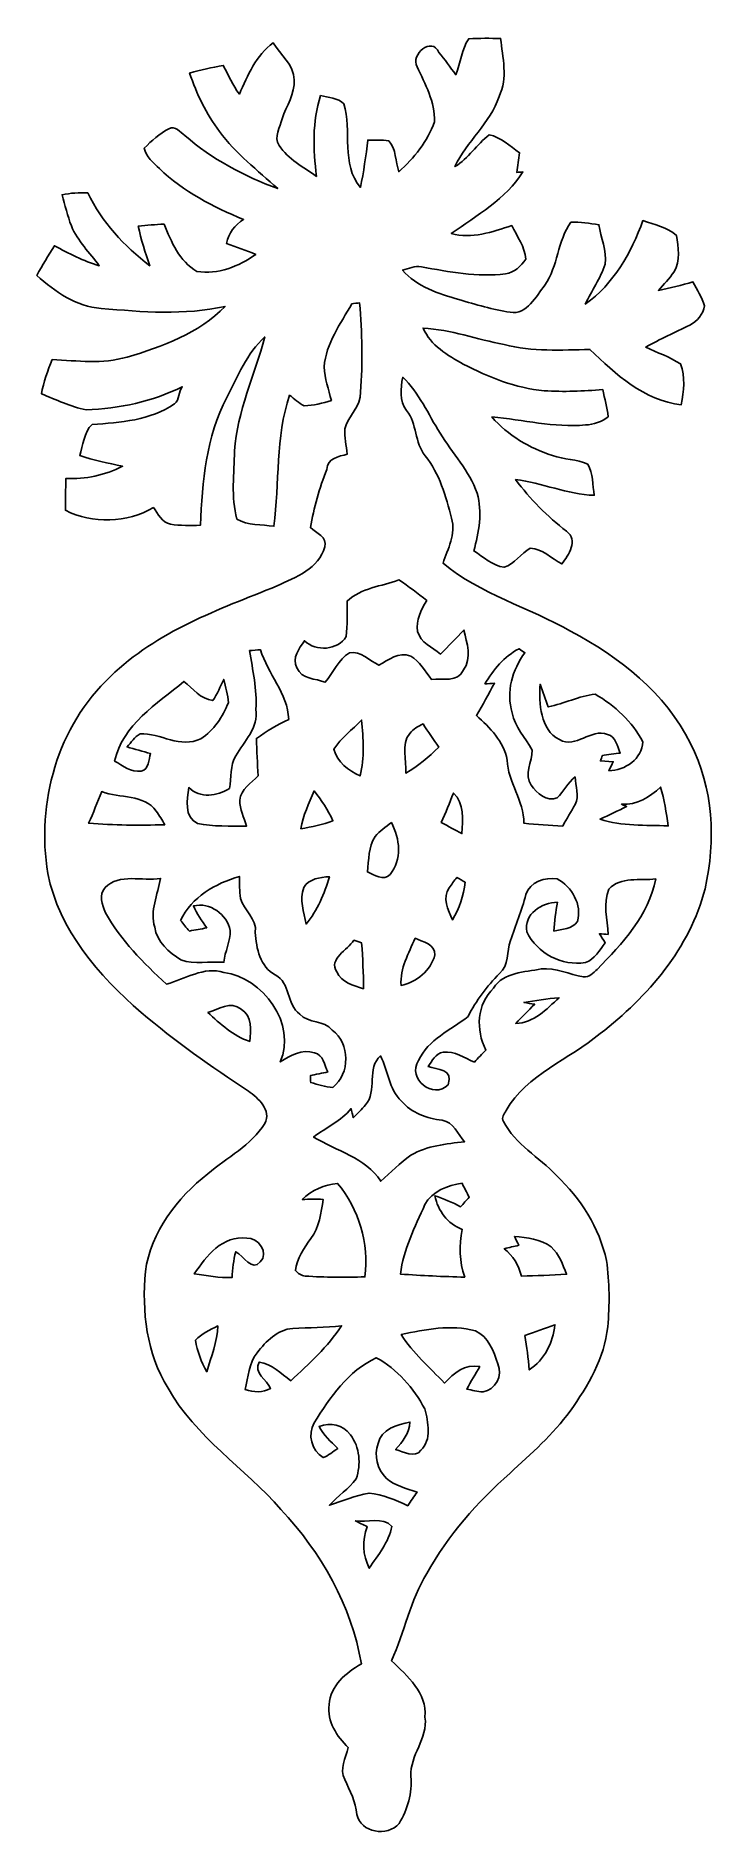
# Model space of a CAD drawing. Header units: centimetres. Extents: x -5.2 to 4.2, y -12.5 to 12.4.
import ezdxf

# ---------------------------------------------------------------- set-up
doc = ezdxf.new("R2010")
doc.units = ezdxf.units.CM
doc.header["$MEASUREMENT"] = 0
doc.layers.add('Camada 1', color=7, linetype='Continuous')

msp = doc.modelspace()

# ---------------------------------------------------------------- linework, layer by layer
at = {"layer": 'Camada 1', "color": 247}
for points, knots in [([(0.79685, 12.40964), (0.9429, 12.41776), (1.09036, 12.41564), (1.23712, 12.41423), (1.23712, 12.41423), (1.26428, 12.15), (1.34048, 11.86496), (1.2156, 11.61131), (1.2156, 11.61131), (1.0946, 11.23666), (0.76546, 10.98866), (0.60424, 10.63835), (0.60424, 10.63835), (0.7905, 10.75441), (0.90798, 10.94703), (1.07978, 11.07826), (1.07978, 11.07826), (1.24382, 11.04969), (1.36341, 10.91704), (1.49959, 10.83026), (1.49959, 10.83026), (1.48689, 10.73959), (1.47348, 10.64928), (1.45972, 10.55897), (1.45972, 10.55897), (1.48124, 10.56038), (1.52463, 10.56321), (1.54651, 10.56462), (1.54651, 10.56462), (1.30591, 10.18714), (0.90868, 9.96489), (0.55414, 9.71231), (0.55414, 9.71231), (0.83742, 9.63081), (1.12247, 9.73524), (1.39128, 9.82202), (1.39128, 9.82202), (1.46254, 9.67244), (1.57543, 9.52957), (1.5839, 9.35741), (1.5839, 9.35741), (1.52252, 9.25899), (1.42515, 9.17079), (1.30626, 9.15527), (1.30626, 9.15527), (0.91433, 9.102), (0.52416, 9.18279), (0.13998, 9.25123), (0.13998, 9.25123), (0.05037, 9.26639), (-0.0357, 9.22865), (-0.12002, 9.20607), (-0.12002, 9.20607), (0.07507, 8.97218), (0.37952, 8.88293), (0.65997, 8.79649), (0.65997, 8.79649), (0.89387, 8.73123), (1.12846, 8.65891), (1.36941, 8.62258), (1.36941, 8.62258), (1.60119, 8.57918), (1.7303, 8.84871), (1.85025, 8.99617), (1.85025, 8.99617), (2.03157, 9.25969), (2.0224, 9.61282), (2.21079, 9.86859), (2.21079, 9.86859), (2.34061, 9.87882), (2.46867, 9.84918), (2.59778, 9.83401), (2.59778, 9.83401), (2.62036, 9.65128), (2.71032, 9.47594), (2.68316, 9.28756), (2.68316, 9.28756), (2.61966, 9.09001), (2.49477, 8.92208), (2.40869, 8.73546), (2.40869, 8.73546), (2.80451, 9.01204), (3.04228, 9.44772), (3.20774, 9.89046), (3.20774, 9.89046), (3.36684, 9.8386), (3.53899, 9.79733), (3.67023, 9.68726), (3.67023, 9.68726), (3.69351, 9.5211), (3.73161, 9.33695), (3.63742, 9.18208), (3.63742, 9.18208), (3.57604, 9.08789), (3.49384, 9.01028), (3.42152, 8.92455), (3.42152, 8.92455), (3.58239, 8.9556), (3.74149, 8.99722), (3.89918, 9.04238), (3.89918, 9.04238), (3.95421, 8.93302), (4.02547, 8.82895), (4.06111, 8.71042), (4.06111, 8.71042), (4.04276, 8.59541), (3.95704, 8.49487), (3.85402, 8.44336), (3.85402, 8.44336), (3.65153, 8.34141), (3.44339, 8.25039), (3.24584, 8.13892), (3.24584, 8.13892), (3.406, 8.06342), (3.57533, 8.00345), (3.72561, 7.90785), (3.72561, 7.90785), (3.79864, 7.7304), (3.77006, 7.52826), (3.73796, 7.34164), (3.73796, 7.34164), (3.22008, 7.39667), (2.83062, 7.76533), (2.47219, 8.10681), (2.47219, 8.10681), (2.07744, 8.09835), (1.6728, 8.0733), (1.28686, 8.17419), (1.28686, 8.17419), (0.91186, 8.24757), (0.5485, 8.38128), (0.16432, 8.40209), (0.16432, 8.40209), (0.26733, 8.16326), (0.50369, 8.02532), (0.7203, 7.90361), (0.7203, 7.90361), (1.06955, 7.7244), (1.44314, 7.57024), (1.8379, 7.53602), (1.8379, 7.53602), (2.10813, 7.51591), (2.37941, 7.53108), (2.64964, 7.55084), (2.64964, 7.55084), (2.68139, 7.42701), (2.7075, 7.30178), (2.72761, 7.17513), (2.72761, 7.17513), (2.63659, 7.10739), (2.52652, 7.06541), (2.41222, 7.06083), (2.41222, 7.06083), (1.97513, 7.02096), (1.54862, 7.13632), (1.11576, 7.17195), (1.11576, 7.17195), (1.33625, 6.91478), (1.63823, 6.74262), (1.95679, 6.63679), (1.95679, 6.63679), (2.11483, 6.58211), (2.28981, 6.58775), (2.44327, 6.51931), (2.44327, 6.51931), (2.51806, 6.38914), (2.50712, 6.23145), (2.53322, 6.08716), (2.53322, 6.08716), (2.15928, 6.10057), (1.81321, 6.25932), (1.4442, 6.30588), (1.4442, 6.30588), (1.64422, 6.03495), (1.8827, 5.79471), (2.14905, 5.58904), (2.14905, 5.58904), (2.31768, 5.46663), (2.17868, 5.2606), (2.08555, 5.13713), (2.08555, 5.13713), (1.94126, 5.20945), (1.81391, 5.35021), (1.64775, 5.35444), (1.64775, 5.35444), (1.51617, 5.28212), (1.43291, 5.13537), (1.28545, 5.09092), (1.28545, 5.09092), (1.12352, 5.11279), (0.99935, 5.2352), (0.86564, 5.31599), (0.86564, 5.31599), (0.93479, 5.57563), (0.98912, 5.85256), (0.91186, 6.11679), (0.91186, 6.11679), (0.80214, 6.42865), (0.56755, 6.66819), (0.40139, 6.94829), (0.40139, 6.94829), (0.23064, 7.20794), (0.11211, 7.50674), (-0.1179, 7.72264), (-0.1179, 7.72264), (-0.14859, 7.56883), (-0.16658, 7.39456), (-0.06393, 7.26226), (-0.06393, 7.26226), (0.08248, 7.07776), (0.04261, 6.81565), (0.19325, 6.63608), (0.19325, 6.63608), (0.38939, 6.38526), (0.48288, 6.0734), (0.55661, 5.7686), (0.55661, 5.7686), (0.6247, 5.55023), (0.50369, 5.34562), (0.43949, 5.14524), (0.43949, 5.14524), (0.9616, 4.71838), (1.62659, 4.53459), (2.2062, 4.2058), (2.2062, 4.2058), (2.88212, 3.84773), (3.51571, 3.34784), (3.86672, 2.65252), (3.86672, 2.65252), (4.17999, 2.03586), (4.21774, 1.30632), (4.06746, 0.63921), (4.06746, 0.63921), (3.85685, -0.18276), (3.27547, -0.85621), (2.61648, -1.36633), (2.61648, -1.36633), (2.18609, -1.72581), (1.60224, -1.9276), (1.31261, -2.43278), (1.31261, -2.43278), (1.28933, -2.47828), (1.241, -2.53085), (1.27663, -2.58341), (1.27663, -2.58341), (1.44102, -2.90303), (1.77087, -3.07659), (2.00935, -3.33236), (2.00935, -3.33236), (2.34661, -3.64774), (2.60202, -4.05661), (2.70397, -4.50923), (2.70397, -4.50923), (2.74524, -4.81297), (2.74666, -5.122), (2.71914, -5.42751), (2.71914, -5.42751), (2.67645, -5.86107), (2.44574, -6.2456), (2.1995, -6.59449), (2.1995, -6.59449), (1.96314, -6.91834), (1.65869, -7.18258), (1.36694, -7.45492), (1.36694, -7.45492), (0.91821, -7.85779), (0.5044, -8.31076), (0.21547, -8.84381), (0.21547, -8.84381), (-0.01242, -9.2181), (-0.09497, -9.65449), (-0.27277, -10.05136), (-0.27277, -10.05136), (-0.05687, -10.26338), (0.22147, -10.49692), (0.18972, -10.83136), (0.18972, -10.83136), (0.23664, -11.12981), (-0.02477, -11.35841), (-0.0036, -11.65262), (-0.0036, -11.65262), (0.01616, -11.88193), (-0.04981, -12.11053), (-0.16835, -12.30632), (-0.16835, -12.30632), (-0.32816, -12.49223), (-0.70245, -12.43508), (-0.75255, -12.17897), (-0.75255, -12.17897), (-0.76525, -12.00328), (-0.85062, -11.85229), (-0.92082, -11.69637), (-0.92082, -11.69637), (-0.99385, -11.55138), (-0.91306, -11.39615), (-0.87179, -11.25469), (-0.87179, -11.25469), (-1.02842, -11.097), (-1.17024, -10.89521), (-1.13531, -10.65885), (-1.13531, -10.65885), (-1.12014, -10.39673), (-0.90177, -10.21576), (-0.69046, -10.09546), (-0.69046, -10.09546), (-0.82451, -9.28866), (-1.25138, -8.55065), (-1.80347, -7.95692), (-1.80347, -7.95692), (-2.30618, -7.37978), (-2.98775, -6.95856), (-3.36522, -6.27488), (-3.36522, -6.27488), (-3.66685, -5.79863), (-3.72752, -5.21125), (-3.6806, -4.66057), (-3.6806, -4.66057), (-3.60017, -4.1127), (-3.24422, -3.63963), (-2.81348, -3.30978), (-2.81348, -3.30978), (-2.55171, -3.08048), (-2.21305, -2.91608), (-2.02678, -2.61234), (-2.02678, -2.61234), (-1.93083, -2.42713), (-2.11744, -2.26168), (-2.25362, -2.16325), (-2.25362, -2.16325), (-2.76867, -1.82706), (-3.27068, -1.47075), (-3.73987, -1.07282), (-3.73987, -1.07282), (-4.32619, -0.56341), (-4.87476, 0.06454), (-5.02998, 0.84912), (-5.02998, 0.84912), (-5.19367, 1.82384), (-4.89628, 2.89734), (-4.16215, 3.57821), (-4.16215, 3.57821), (-3.52362, 4.20368), (-2.66707, 4.50601), (-1.85463, 4.83233), (-1.85463, 4.83233), (-1.60133, 4.95228), (-1.27466, 5.07469), (-1.19564, 5.37455), (-1.19564, 5.37455), (-1.1593, 5.50649), (-1.31452, 5.57034), (-1.39566, 5.63984), (-1.39566, 5.63984), (-1.34804, 5.91501), (-1.27325, 6.18594), (-1.16988, 6.44523), (-1.16988, 6.44523), (-1.16071, 6.60821), (-1.00302, 6.61986), (-0.88519, 6.65796), (-0.88519, 6.65796), (-0.90318, 6.77367), (-0.92294, 6.8922), (-0.918, 7.00897), (-0.918, 7.00897), (-0.87531, 7.19206), (-0.69258, 7.31624), (-0.70034, 7.51591), (-0.70034, 7.51591), (-0.67353, 7.92725), (-0.67811, 8.34106), (-0.7148, 8.75134), (-0.7148, 8.75134), (-0.74161, 8.74887), (-0.79559, 8.74323), (-0.8224, 8.74076), (-0.8224, 8.74076), (-0.97691, 8.46136), (-1.18082, 8.19289), (-1.20657, 7.8641), (-1.20657, 7.8641), (-1.19881, 7.70571), (-1.14343, 7.55331), (-1.10568, 7.4002), (-1.10568, 7.4002), (-1.22845, 7.36422), (-1.35227, 7.32718), (-1.48174, 7.32753), (-1.48174, 7.32753), (-1.55759, 7.36386), (-1.61932, 7.42137), (-1.68388, 7.47323), (-1.68388, 7.47323), (-1.8825, 6.88832), (-1.82076, 6.26179), (-1.90119, 5.65818), (-1.90119, 5.65818), (-2.07017, 5.68394), (-2.26103, 5.66453), (-2.41272, 5.75873), (-2.41272, 5.75873), (-2.49739, 6.06247), (-2.45082, 6.39055), (-2.44729, 6.70205), (-2.44729, 6.70205), (-2.40672, 7.25203), (-2.16789, 7.75439), (-2.02678, 8.27968), (-2.02678, 8.27968), (-2.27902, 8.05566), (-2.39967, 7.73181), (-2.55418, 7.44112), (-2.55418, 7.44112), (-2.84064, 6.89855), (-2.88826, 6.27307), (-2.9186, 5.67194), (-2.9186, 5.67194), (-3.05654, 5.66806), (-3.19624, 5.6663), (-3.33241, 5.68676), (-3.33241, 5.68676), (-3.45024, 5.71075), (-3.50527, 5.82999), (-3.56948, 5.91818), (-3.56948, 5.91818), (-3.9346, 5.70087), (-4.40944, 5.68888), (-4.78797, 5.87938), (-4.78797, 5.87938), (-4.78586, 6.02684), (-4.78339, 6.17359), (-4.78092, 6.31999), (-4.78092, 6.31999), (-4.50681, 6.308), (-4.24117, 6.36409), (-3.99563, 6.49003), (-3.99563, 6.49003), (-4.19636, 6.5299), (-4.39533, 6.57294), (-4.58936, 6.63679), (-4.58936, 6.63679), (-4.53962, 6.7779), (-4.53538, 6.96029), (-4.41685, 7.06753), (-4.41685, 7.06753), (-4.02738, 7.09716), (-3.61111, 7.12151), (-3.27914, 7.35293), (-3.27914, 7.35293), (-3.204, 7.40514), (-3.22023, 7.53108), (-3.16908, 7.59105), (-3.16908, 7.59105), (-3.58147, 7.38538), (-4.0422, 7.28696), (-4.50046, 7.27144), (-4.50046, 7.27144), (-4.71636, 7.31306), (-4.91638, 7.41184), (-5.11958, 7.49263), (-5.11958, 7.49263), (-5.08783, 7.65596), (-5.03421, 7.81366), (-4.96859, 7.96641), (-4.96859, 7.96641), (-4.62428, 7.95124), (-4.26974, 7.90079), (-3.93319, 8.00133), (-3.93319, 8.00133), (-3.44565, 8.14562), (-2.93589, 8.32836), (-2.57711, 8.70407), (-2.57711, 8.70407), (-3.13944, 8.57566), (-3.72258, 8.62751), (-4.29126, 8.67479), (-4.29126, 8.67479), (-4.64122, 8.69913), (-4.93085, 8.9055), (-5.18203, 9.13234), (-5.18203, 9.13234), (-5.10336, 9.27063), (-5.02821, 9.41068), (-4.94002, 9.54297), (-4.94002, 9.54297), (-4.73964, 9.43714), (-4.53785, 9.32919), (-4.31843, 9.2671), (-4.31843, 9.2671), (-4.45001, 9.44843), (-4.61935, 9.60612), (-4.70401, 9.81708), (-4.70401, 9.81708), (-4.7601, 9.95678), (-4.79115, 10.10565), (-4.83419, 10.24888), (-4.83419, 10.24888), (-4.71671, 10.27322), (-4.59712, 10.27957), (-4.47753, 10.27604), (-4.47753, 10.27604), (-4.28597, 9.87106), (-3.97023, 9.53909), (-3.61993, 9.26604), (-3.61993, 9.26604), (-3.67955, 9.44666), (-3.74128, 9.62693), (-3.77797, 9.81426), (-3.77797, 9.81426), (-3.65979, 9.82661), (-3.5409, 9.83507), (-3.42202, 9.84424), (-3.42202, 9.84424), (-3.32042, 9.59589), (-3.21176, 9.32778), (-2.96658, 9.18631), (-2.96658, 9.18631), (-2.6773, 9.14328), (-2.38379, 9.25475), (-2.15272, 9.42409), (-2.15272, 9.42409), (-2.28819, 9.47665), (-2.4233, 9.52569), (-2.55912, 9.57543), (-2.55912, 9.57543), (-2.53161, 9.72042), (-2.43636, 9.82802), (-2.321, 9.9088), (-2.321, 9.9088), (-2.74257, 10.07778), (-3.15567, 10.29368), (-3.48516, 10.61118), (-3.48516, 10.61118), (-3.56807, 10.69444), (-3.67002, 10.77487), (-3.69648, 10.89517), (-3.69648, 10.89517), (-3.59382, 10.99712), (-3.48305, 11.0959), (-3.35428, 11.16363), (-3.35428, 11.16363), (-3.26997, 11.21302), (-3.19871, 11.11107), (-3.13203, 11.07121), (-3.13203, 11.07121), (-2.76021, 10.73889), (-2.31288, 10.50817), (-1.84828, 10.33425), (-1.84828, 10.33425), (-2.1238, 10.58931), (-2.43248, 10.8165), (-2.65331, 11.12448), (-2.65331, 11.12448), (-2.83958, 11.36754), (-2.97152, 11.64553), (-3.06748, 11.93481), (-3.06748, 11.93481), (-2.91366, 11.97608), (-2.75809, 12.00995), (-2.60181, 12.04064), (-2.60181, 12.04064), (-2.52949, 11.90729), (-2.47269, 11.76371), (-2.37921, 11.64271), (-2.37921, 11.64271), (-2.25961, 11.89988), (-2.15272, 12.18457), (-1.90966, 12.35108), (-1.90966, 12.35108), (-1.81159, 12.18916), (-1.6225, 12.04911), (-1.62109, 11.84167), (-1.62109, 11.84167), (-1.6105, 11.64659), (-1.72833, 11.48043), (-1.78724, 11.30192), (-1.78724, 11.30192), (-1.80841, 11.18833), (-1.91213, 11.04686), (-1.82746, 10.93221), (-1.82746, 10.93221), (-1.70434, 10.74065), (-1.49303, 10.63341), (-1.31205, 10.50359), (-1.31205, 10.50359), (-1.3565, 10.87894), (-1.37344, 11.25924), (-1.25526, 11.62366), (-1.25526, 11.62366), (-1.14836, 11.59155), (-1.01537, 11.59085), (-0.93282, 11.509), (-0.93282, 11.509), (-0.81852, 11.13506), (-0.97797, 10.6708), (-0.70245, 10.35013), (-0.70245, 10.35013), (-0.65941, 10.56744), (-0.62555, 10.78651), (-0.60226, 11.007), (-0.60226, 11.007), (-0.50666, 11.00524), (-0.40683, 11.01088), (-0.31087, 10.9943), (-0.31087, 10.9943), (-0.2068, 10.88282), (-0.22091, 10.70573), (-0.17223, 10.56673), (-0.17223, 10.56673), (0.03803, 10.75794), (0.22606, 10.98795), (0.32096, 11.25853), (0.32096, 11.25853), (0.33189, 11.53511), (0.19149, 11.78029), (0.08036, 12.02265), (0.08036, 12.02265), (-0.01454, 12.18916), (0.28568, 12.44739), (0.38199, 12.21985), (0.38199, 12.21985), (0.4663, 12.12213), (0.53968, 12.01559), (0.61623, 11.91188), (0.61623, 11.91188), (0.68679, 12.07345), (0.69314, 12.26465), (0.79685, 12.40964), (0.79685, 12.40964), (0.79685, 12.40964), (0.79685, 12.40964), (0.79685, 12.40964)], [0, 0, 0, 0, 0.00628931, 0.00628931, 0.00628931, 0.00628931, 0.01257862, 0.01257862, 0.01257862, 0.01257862, 0.01886792, 0.01886792, 0.01886792, 0.01886792, 0.02515723, 0.02515723, 0.02515723, 0.02515723, 0.03144654, 0.03144654, 0.03144654, 0.03144654, 0.03773585, 0.03773585, 0.03773585, 0.03773585, 0.04402516, 0.04402516, 0.04402516, 0.04402516, 0.05031447, 0.05031447, 0.05031447, 0.05031447, 0.05660377, 0.05660377, 0.05660377, 0.05660377, 0.06289308, 0.06289308, 0.06289308, 0.06289308, 0.06918239, 0.06918239, 0.06918239, 0.06918239, 0.0754717, 0.0754717, 0.0754717, 0.0754717, 0.08176101, 0.08176101, 0.08176101, 0.08176101, 0.08805031, 0.08805031, 0.08805031, 0.08805031, 0.09433962, 0.09433962, 0.09433962, 0.09433962, 0.10062893, 0.10062893, 0.10062893, 0.10062893, 0.10691824, 0.10691824, 0.10691824, 0.10691824, 0.11320755, 0.11320755, 0.11320755, 0.11320755, 0.11949686, 0.11949686, 0.11949686, 0.11949686, 0.12578616, 0.12578616, 0.12578616, 0.12578616, 0.13207547, 0.13207547, 0.13207547, 0.13207547, 0.13836478, 0.13836478, 0.13836478, 0.13836478, 0.14465409, 0.14465409, 0.14465409, 0.14465409, 0.1509434, 0.1509434, 0.1509434, 0.1509434, 0.1572327, 0.1572327, 0.1572327, 0.1572327, 0.16352201, 0.16352201, 0.16352201, 0.16352201, 0.16981132, 0.16981132, 0.16981132, 0.16981132, 0.17610063, 0.17610063, 0.17610063, 0.17610063, 0.18238994, 0.18238994, 0.18238994, 0.18238994, 0.18867925, 0.18867925, 0.18867925, 0.18867925, 0.19496855, 0.19496855, 0.19496855, 0.19496855, 0.20125786, 0.20125786, 0.20125786, 0.20125786, 0.20754717, 0.20754717, 0.20754717, 0.20754717, 0.21383648, 0.21383648, 0.21383648, 0.21383648, 0.22012579, 0.22012579, 0.22012579, 0.22012579, 0.22641509, 0.22641509, 0.22641509, 0.22641509, 0.2327044, 0.2327044, 0.2327044, 0.2327044, 0.23899371, 0.23899371, 0.23899371, 0.23899371, 0.24528302, 0.24528302, 0.24528302, 0.24528302, 0.25157233, 0.25157233, 0.25157233, 0.25157233, 0.25786164, 0.25786164, 0.25786164, 0.25786164, 0.26415094, 0.26415094, 0.26415094, 0.26415094, 0.27044025, 0.27044025, 0.27044025, 0.27044025, 0.27672956, 0.27672956, 0.27672956, 0.27672956, 0.28301887, 0.28301887, 0.28301887, 0.28301887, 0.28930818, 0.28930818, 0.28930818, 0.28930818, 0.29559748, 0.29559748, 0.29559748, 0.29559748, 0.30188679, 0.30188679, 0.30188679, 0.30188679, 0.3081761, 0.3081761, 0.3081761, 0.3081761, 0.31446541, 0.31446541, 0.31446541, 0.31446541, 0.32075472, 0.32075472, 0.32075472, 0.32075472, 0.32704403, 0.32704403, 0.32704403, 0.32704403, 0.33333333, 0.33333333, 0.33333333, 0.33333333, 0.33962264, 0.33962264, 0.33962264, 0.33962264, 0.34591195, 0.34591195, 0.34591195, 0.34591195, 0.35220126, 0.35220126, 0.35220126, 0.35220126, 0.35849057, 0.35849057, 0.35849057, 0.35849057, 0.36477987, 0.36477987, 0.36477987, 0.36477987, 0.37106918, 0.37106918, 0.37106918, 0.37106918, 0.37735849, 0.37735849, 0.37735849, 0.37735849, 0.3836478, 0.3836478, 0.3836478, 0.3836478, 0.38993711, 0.38993711, 0.38993711, 0.38993711, 0.39622642, 0.39622642, 0.39622642, 0.39622642, 0.40251572, 0.40251572, 0.40251572, 0.40251572, 0.40880503, 0.40880503, 0.40880503, 0.40880503, 0.41509434, 0.41509434, 0.41509434, 0.41509434, 0.42138365, 0.42138365, 0.42138365, 0.42138365, 0.42767296, 0.42767296, 0.42767296, 0.42767296, 0.43396226, 0.43396226, 0.43396226, 0.43396226, 0.44025157, 0.44025157, 0.44025157, 0.44025157, 0.44654088, 0.44654088, 0.44654088, 0.44654088, 0.45283019, 0.45283019, 0.45283019, 0.45283019, 0.4591195, 0.4591195, 0.4591195, 0.4591195, 0.46540881, 0.46540881, 0.46540881, 0.46540881, 0.47169811, 0.47169811, 0.47169811, 0.47169811, 0.47798742, 0.47798742, 0.47798742, 0.47798742, 0.48427673, 0.48427673, 0.48427673, 0.48427673, 0.49056604, 0.49056604, 0.49056604, 0.49056604, 0.49685535, 0.49685535, 0.49685535, 0.49685535, 0.50314465, 0.50314465, 0.50314465, 0.50314465, 0.50943396, 0.50943396, 0.50943396, 0.50943396, 0.51572327, 0.51572327, 0.51572327, 0.51572327, 0.52201258, 0.52201258, 0.52201258, 0.52201258, 0.52830189, 0.52830189, 0.52830189, 0.52830189, 0.53459119, 0.53459119, 0.53459119, 0.53459119, 0.5408805, 0.5408805, 0.5408805, 0.5408805, 0.54716981, 0.54716981, 0.54716981, 0.54716981, 0.55345912, 0.55345912, 0.55345912, 0.55345912, 0.55974843, 0.55974843, 0.55974843, 0.55974843, 0.56603774, 0.56603774, 0.56603774, 0.56603774, 0.57232704, 0.57232704, 0.57232704, 0.57232704, 0.57861635, 0.57861635, 0.57861635, 0.57861635, 0.58490566, 0.58490566, 0.58490566, 0.58490566, 0.59119497, 0.59119497, 0.59119497, 0.59119497, 0.59748428, 0.59748428, 0.59748428, 0.59748428, 0.60377358, 0.60377358, 0.60377358, 0.60377358, 0.61006289, 0.61006289, 0.61006289, 0.61006289, 0.6163522, 0.6163522, 0.6163522, 0.6163522, 0.62264151, 0.62264151, 0.62264151, 0.62264151, 0.62893082, 0.62893082, 0.62893082, 0.62893082, 0.63522013, 0.63522013, 0.63522013, 0.63522013, 0.64150943, 0.64150943, 0.64150943, 0.64150943, 0.64779874, 0.64779874, 0.64779874, 0.64779874, 0.65408805, 0.65408805, 0.65408805, 0.65408805, 0.66037736, 0.66037736, 0.66037736, 0.66037736, 0.66666667, 0.66666667, 0.66666667, 0.66666667, 0.67295597, 0.67295597, 0.67295597, 0.67295597, 0.67924528, 0.67924528, 0.67924528, 0.67924528, 0.68553459, 0.68553459, 0.68553459, 0.68553459, 0.6918239, 0.6918239, 0.6918239, 0.6918239, 0.69811321, 0.69811321, 0.69811321, 0.69811321, 0.70440252, 0.70440252, 0.70440252, 0.70440252, 0.71069182, 0.71069182, 0.71069182, 0.71069182, 0.71698113, 0.71698113, 0.71698113, 0.71698113, 0.72327044, 0.72327044, 0.72327044, 0.72327044, 0.72955975, 0.72955975, 0.72955975, 0.72955975, 0.73584906, 0.73584906, 0.73584906, 0.73584906, 0.74213836, 0.74213836, 0.74213836, 0.74213836, 0.74842767, 0.74842767, 0.74842767, 0.74842767, 0.75471698, 0.75471698, 0.75471698, 0.75471698, 0.76100629, 0.76100629, 0.76100629, 0.76100629, 0.7672956, 0.7672956, 0.7672956, 0.7672956, 0.77358491, 0.77358491, 0.77358491, 0.77358491, 0.77987421, 0.77987421, 0.77987421, 0.77987421, 0.78616352, 0.78616352, 0.78616352, 0.78616352, 0.79245283, 0.79245283, 0.79245283, 0.79245283, 0.79874214, 0.79874214, 0.79874214, 0.79874214, 0.80503145, 0.80503145, 0.80503145, 0.80503145, 0.81132075, 0.81132075, 0.81132075, 0.81132075, 0.81761006, 0.81761006, 0.81761006, 0.81761006, 0.82389937, 0.82389937, 0.82389937, 0.82389937, 0.83018868, 0.83018868, 0.83018868, 0.83018868, 0.83647799, 0.83647799, 0.83647799, 0.83647799, 0.8427673, 0.8427673, 0.8427673, 0.8427673, 0.8490566, 0.8490566, 0.8490566, 0.8490566, 0.85534591, 0.85534591, 0.85534591, 0.85534591, 0.86163522, 0.86163522, 0.86163522, 0.86163522, 0.86792453, 0.86792453, 0.86792453, 0.86792453, 0.87421384, 0.87421384, 0.87421384, 0.87421384, 0.88050314, 0.88050314, 0.88050314, 0.88050314, 0.88679245, 0.88679245, 0.88679245, 0.88679245, 0.89308176, 0.89308176, 0.89308176, 0.89308176, 0.89937107, 0.89937107, 0.89937107, 0.89937107, 0.90566038, 0.90566038, 0.90566038, 0.90566038, 0.91194969, 0.91194969, 0.91194969, 0.91194969, 0.91823899, 0.91823899, 0.91823899, 0.91823899, 0.9245283, 0.9245283, 0.9245283, 0.9245283, 0.93081761, 0.93081761, 0.93081761, 0.93081761, 0.93710692, 0.93710692, 0.93710692, 0.93710692, 0.94339623, 0.94339623, 0.94339623, 0.94339623, 0.94968553, 0.94968553, 0.94968553, 0.94968553, 0.95597484, 0.95597484, 0.95597484, 0.95597484, 0.96226415, 0.96226415, 0.96226415, 0.96226415, 0.96855346, 0.96855346, 0.96855346, 0.96855346, 0.97484277, 0.97484277, 0.97484277, 0.97484277, 0.98113208, 0.98113208, 0.98113208, 0.98113208, 0.98742138, 0.98742138, 0.98742138, 0.98742138, 1, 1, 1, 1]), ([(-0.17011, 4.91594), (-0.41318, 4.8221), (-0.69011, 4.81011), (-0.88837, 4.62208), (-0.88837, 4.62208), (-0.88166, 4.45839), (-0.88801, 4.2954), (-0.8993, 4.13136), (-0.8993, 4.13136), (-1.02666, 3.93733), (-1.31135, 3.91969), (-1.47856, 4.07315), (-1.47856, 4.07315), (-1.55159, 3.96273), (-1.65566, 3.84173), (-1.58193, 3.69603), (-1.58193, 3.69603), (-1.51843, 3.54116), (-1.32652, 3.55139), (-1.18999, 3.49813), (-1.18999, 3.49813), (-1.08345, 3.63677), (-1.00514, 3.81139), (-0.85662, 3.9077), (-0.85662, 3.9077), (-0.70069, 3.93345), (-0.57616, 3.79799), (-0.44739, 3.73378), (-0.44739, 3.73378), (-0.31263, 3.80398), (-0.17399, 3.92993), (-0.00783, 3.85972), (-0.00783, 3.85972), (0.11987, 3.78846), (0.19149, 3.65017), (0.27933, 3.53693), (0.27933, 3.53693), (0.42961, 3.55704), (0.64586, 3.48931), (0.72171, 3.66816), (0.72171, 3.66816), (0.84589, 3.83538), (0.76828, 4.03964), (0.72841, 4.22097), (0.72841, 4.22097), (0.61941, 4.1109), (0.51604, 3.99484), (0.40351, 3.88794), (0.40351, 3.88794), (0.29273, 3.98249), (0.12657, 4.04775), (0.08812, 4.20227), (0.08812, 4.20227), (0.0666, 4.35679), (0.13469, 4.50248), (0.21371, 4.62913), (0.21371, 4.62913), (0.09094, 4.73144), (-0.03817, 4.82633), (-0.17011, 4.91594), (-0.17011, 4.91594), (-0.17011, 4.91594), (-0.17011, 4.91594), (-0.17011, 4.91594)], [0, 0, 0, 0, 0.05882353, 0.05882353, 0.05882353, 0.05882353, 0.11764706, 0.11764706, 0.11764706, 0.11764706, 0.17647059, 0.17647059, 0.17647059, 0.17647059, 0.23529412, 0.23529412, 0.23529412, 0.23529412, 0.29411765, 0.29411765, 0.29411765, 0.29411765, 0.35294118, 0.35294118, 0.35294118, 0.35294118, 0.41176471, 0.41176471, 0.41176471, 0.41176471, 0.47058824, 0.47058824, 0.47058824, 0.47058824, 0.52941176, 0.52941176, 0.52941176, 0.52941176, 0.58823529, 0.58823529, 0.58823529, 0.58823529, 0.64705882, 0.64705882, 0.64705882, 0.64705882, 0.70588235, 0.70588235, 0.70588235, 0.70588235, 0.76470588, 0.76470588, 0.76470588, 0.76470588, 0.82352941, 0.82352941, 0.82352941, 0.82352941, 0.88235294, 0.88235294, 0.88235294, 0.88235294, 1, 1, 1, 1]), ([(-2.23739, 3.93663), (-2.19576, 3.66746), (-2.13403, 3.39864), (-2.1492, 3.12418), (-2.1492, 3.12418), (-2.10968, 2.86771), (-2.31571, 2.6825), (-2.42824, 2.47789), (-2.42824, 2.47789), (-2.51538, 2.34595), (-2.48222, 2.17556), (-2.51503, 2.02739), (-2.51503, 2.02739), (-2.69036, 1.92333), (-2.92072, 1.88487), (-3.07912, 2.04045), (-3.07912, 2.04045), (-3.10134, 1.86759), (-3.1472, 1.63863), (-2.96058, 1.54127), (-2.96058, 1.54127), (-2.73939, 1.49541), (-2.50621, 1.51093), (-2.27937, 1.50599), (-2.27937, 1.50599), (-2.31676, 1.62417), (-2.37215, 1.74059), (-2.37462, 1.86653), (-2.37462, 1.86653), (-2.35875, 2.01716), (-2.21234, 2.10148), (-2.11956, 2.20378), (-2.11956, 2.20378), (-2.13085, 2.37594), (-2.13614, 2.54915), (-2.14214, 2.7206), (-2.14214, 2.7206), (-1.99997, 2.81938), (-1.85286, 2.91146), (-1.69588, 2.98483), (-1.69588, 2.98483), (-1.71105, 3.34855), (-1.98621, 3.61207), (-2.08746, 3.94897), (-2.08746, 3.94897), (-2.13755, 3.94545), (-2.18765, 3.94192), (-2.23739, 3.93663), (-2.23739, 3.93663), (-2.23739, 3.93663), (-2.23739, 3.93663), (-2.23739, 3.93663)], [0, 0, 0, 0, 0.07142857, 0.07142857, 0.07142857, 0.07142857, 0.14285714, 0.14285714, 0.14285714, 0.14285714, 0.21428571, 0.21428571, 0.21428571, 0.21428571, 0.28571429, 0.28571429, 0.28571429, 0.28571429, 0.35714286, 0.35714286, 0.35714286, 0.35714286, 0.42857143, 0.42857143, 0.42857143, 0.42857143, 0.5, 0.5, 0.5, 0.5, 0.57142857, 0.57142857, 0.57142857, 0.57142857, 0.64285714, 0.64285714, 0.64285714, 0.64285714, 0.71428571, 0.71428571, 0.71428571, 0.71428571, 0.78571429, 0.78571429, 0.78571429, 0.78571429, 0.85714286, 0.85714286, 0.85714286, 0.85714286, 1, 1, 1, 1]), ([(1.0191, 3.47519), (1.0632, 3.47872), (1.108, 3.4819), (1.15245, 3.48472), (1.15245, 3.48472), (1.06955, 3.3362), (0.98982, 3.18592), (0.90198, 3.03987), (0.90198, 3.03987), (1.08542, 2.86771), (1.28404, 2.6818), (1.32672, 2.42109), (1.32672, 2.42109), (1.33625, 2.111), (1.5652, 1.85877), (1.55885, 1.54621), (1.55885, 1.54621), (1.73736, 1.52398), (1.91657, 1.51975), (2.09649, 1.50775), (2.09649, 1.50775), (2.15399, 1.60653), (2.21114, 1.70601), (2.26794, 1.80444), (2.26794, 1.80444), (2.33532, 1.92156), (2.27076, 2.06161), (2.26758, 2.18756), (2.26758, 2.18756), (2.16598, 2.10748), (2.10989, 1.98753), (2.02029, 1.89722), (2.02029, 1.89722), (1.87706, 1.83901), (1.73806, 1.96178), (1.66151, 2.07184), (1.66151, 2.07184), (1.5518, 2.2186), (1.67986, 2.39746), (1.67315, 2.56009), (1.67315, 2.56009), (1.58284, 2.73224), (1.42974, 2.87583), (1.39622, 3.07409), (1.39622, 3.07409), (1.31014, 3.36442), (1.39693, 3.67169), (1.57402, 3.9077), (1.57402, 3.9077), (1.55356, 3.92111), (1.51229, 3.94792), (1.49182, 3.96167), (1.49182, 3.96167), (1.28474, 3.85478), (1.13622, 3.67134), (1.0191, 3.47519), (1.0191, 3.47519), (1.0191, 3.47519), (1.0191, 3.47519), (1.0191, 3.47519)], [0, 0, 0, 0, 0.0625, 0.0625, 0.0625, 0.0625, 0.125, 0.125, 0.125, 0.125, 0.1875, 0.1875, 0.1875, 0.1875, 0.25, 0.25, 0.25, 0.25, 0.3125, 0.3125, 0.3125, 0.3125, 0.375, 0.375, 0.375, 0.375, 0.4375, 0.4375, 0.4375, 0.4375, 0.5, 0.5, 0.5, 0.5, 0.5625, 0.5625, 0.5625, 0.5625, 0.625, 0.625, 0.625, 0.625, 0.6875, 0.6875, 0.6875, 0.6875, 0.75, 0.75, 0.75, 0.75, 0.8125, 0.8125, 0.8125, 0.8125, 0.875, 0.875, 0.875, 0.875, 1, 1, 1, 1]), ([(-3.14791, 3.50906), (-3.51586, 3.1965), (-3.99775, 2.91498), (-4.10535, 2.40557), (-4.10535, 2.40557), (-3.99105, 2.34031), (-3.87922, 2.25106), (-3.73634, 2.26799), (-3.73634, 2.26799), (-3.62945, 2.29621), (-3.63545, 2.42568), (-3.60758, 2.51105), (-3.60758, 2.51105), (-3.71694, 2.5421), (-3.82595, 2.57032), (-3.9339, 2.60278), (-3.9339, 2.60278), (-3.87781, 2.66663), (-3.82842, 2.74071), (-3.75433, 2.78516), (-3.75433, 2.78516), (-3.47211, 2.79645), (-3.19377, 2.57491), (-2.91296, 2.71708), (-2.91296, 2.71708), (-2.73375, 2.83067), (-2.60781, 3.02117), (-2.5309, 3.21555), (-2.5309, 3.21555), (-2.53972, 3.32668), (-2.56794, 3.4318), (-2.59652, 3.53799), (-2.59652, 3.53799), (-2.64344, 3.43851), (-2.68189, 3.33303), (-2.74786, 3.24342), (-2.74786, 3.24342), (-2.91437, 3.266), (-3.02514, 3.41028), (-3.14791, 3.50906), (-3.14791, 3.50906), (-3.14791, 3.50906), (-3.14791, 3.50906), (-3.14791, 3.50906)], [0, 0, 0, 0, 0.08333333, 0.08333333, 0.08333333, 0.08333333, 0.16666667, 0.16666667, 0.16666667, 0.16666667, 0.25, 0.25, 0.25, 0.25, 0.33333333, 0.33333333, 0.33333333, 0.33333333, 0.41666667, 0.41666667, 0.41666667, 0.41666667, 0.5, 0.5, 0.5, 0.5, 0.58333333, 0.58333333, 0.58333333, 0.58333333, 0.66666667, 0.66666667, 0.66666667, 0.66666667, 0.75, 0.75, 0.75, 0.75, 0.83333333, 0.83333333, 0.83333333, 0.83333333, 1, 1, 1, 1]), ([(1.78322, 3.47026), (1.7684, 3.20461), (1.7811, 2.84584), (2.05062, 2.70402), (2.05062, 2.70402), (2.28734, 2.57632), (2.47643, 2.86313), (2.71808, 2.77705), (2.71808, 2.77705), (2.83238, 2.74565), (2.8479, 2.61018), (2.89306, 2.51846), (2.89306, 2.51846), (2.83132, 2.50999), (2.7075, 2.49271), (2.64541, 2.48389), (2.64541, 2.48389), (2.63871, 2.46484), (2.6253, 2.42709), (2.61895, 2.40804), (2.61895, 2.40804), (2.61895, 2.40804), (2.79604, 2.39781), (2.79604, 2.39781), (2.79604, 2.39781), (2.77558, 2.35654), (2.75477, 2.31526), (2.73501, 2.27328), (2.73501, 2.27328), (2.95832, 2.27469), (3.19786, 2.43979), (3.20703, 2.67404), (3.20703, 2.67404), (3.06027, 2.9485), (2.81474, 3.17921), (2.54592, 3.33197), (2.54592, 3.33197), (2.32191, 3.30763), (2.11624, 3.20214), (1.89646, 3.15734), (1.89646, 3.15734), (1.85766, 3.26212), (1.82414, 3.36724), (1.78322, 3.47026), (1.78322, 3.47026), (1.78322, 3.47026), (1.78322, 3.47026), (1.78322, 3.47026)], [0, 0, 0, 0, 0.07692308, 0.07692308, 0.07692308, 0.07692308, 0.15384615, 0.15384615, 0.15384615, 0.15384615, 0.23076923, 0.23076923, 0.23076923, 0.23076923, 0.30769231, 0.30769231, 0.30769231, 0.30769231, 0.38461538, 0.38461538, 0.38461538, 0.38461538, 0.46153846, 0.46153846, 0.46153846, 0.46153846, 0.53846154, 0.53846154, 0.53846154, 0.53846154, 0.61538462, 0.61538462, 0.61538462, 0.61538462, 0.69230769, 0.69230769, 0.69230769, 0.69230769, 0.76923077, 0.76923077, 0.76923077, 0.76923077, 0.84615385, 0.84615385, 0.84615385, 0.84615385, 1, 1, 1, 1]), ([(-0.68693, 2.97496), (-0.81816, 2.84408), (-0.9681, 2.72554), (-1.07181, 2.56997), (-1.07181, 2.56997), (-1.02701, 2.39111), (-0.86614, 2.27787), (-0.70845, 2.20167), (-0.70845, 2.20167), (-0.64283, 2.45567), (-0.66506, 2.71778), (-0.68693, 2.97496), (-0.68693, 2.97496), (-0.68693, 2.97496), (-0.68693, 2.97496), (-0.68693, 2.97496)], [0, 0, 0, 0, 0.2, 0.2, 0.2, 0.2, 0.4, 0.4, 0.4, 0.4, 0.6, 0.6, 0.6, 0.6, 1, 1, 1, 1]), ([(-0.02089, 2.78763), (-0.14824, 2.63241), (-0.05899, 2.42251), (-0.07663, 2.24118), (-0.07663, 2.24118), (0.09482, 2.33396), (0.24229, 2.46202), (0.37952, 2.59925), (0.37952, 2.59925), (0.30684, 2.70649), (0.23452, 2.81409), (0.16362, 2.92098), (0.16362, 2.92098), (0.09906, 2.88535), (0.02145, 2.85219), (-0.02089, 2.78763), (-0.02089, 2.78763), (-0.02089, 2.78763), (-0.02089, 2.78763), (-0.02089, 2.78763)], [0, 0, 0, 0, 0.16666667, 0.16666667, 0.16666667, 0.16666667, 0.33333333, 0.33333333, 0.33333333, 0.33333333, 0.5, 0.5, 0.5, 0.5, 0.66666667, 0.66666667, 0.66666667, 0.66666667, 1, 1, 1, 1]), ([(2.90858, 1.80797), (2.92692, 1.80056), (2.96291, 1.78609), (2.98125, 1.77869), (2.98125, 1.77869), (2.85884, 1.71942), (2.73819, 1.65627), (2.61295, 1.60336), (2.61295, 1.60336), (2.91705, 1.50352), (3.2409, 1.51975), (3.55663, 1.50987), (3.55663, 1.50987), (3.53088, 1.69084), (3.50372, 1.87147), (3.45009, 2.04609), (3.45009, 2.04609), (3.29981, 1.90957), (3.12342, 1.79562), (2.90858, 1.80797), (2.90858, 1.80797), (2.90858, 1.80797), (2.90858, 1.80797), (2.90858, 1.80797)], [0, 0, 0, 0, 0.14285714, 0.14285714, 0.14285714, 0.14285714, 0.28571429, 0.28571429, 0.28571429, 0.28571429, 0.42857143, 0.42857143, 0.42857143, 0.42857143, 0.57142857, 0.57142857, 0.57142857, 0.57142857, 0.71428571, 0.71428571, 0.71428571, 0.71428571, 1, 1, 1, 1]), ([(-4.28491, 1.9833), (-4.34347, 1.83725), (-4.40133, 1.69049), (-4.46553, 1.54621), (-4.46553, 1.54621), (-4.11558, 1.51587), (-3.76386, 1.51798), (-3.41249, 1.52398), (-3.41249, 1.52398), (-3.44918, 1.58889), (-3.48552, 1.6538), (-3.53032, 1.71307), (-3.53032, 1.71307), (-3.69965, 1.9519), (-4.03585, 1.89052), (-4.28491, 1.9833), (-4.28491, 1.9833), (-4.28491, 1.9833), (-4.28491, 1.9833), (-4.28491, 1.9833)], [0, 0, 0, 0, 0.16666667, 0.16666667, 0.16666667, 0.16666667, 0.33333333, 0.33333333, 0.33333333, 0.33333333, 0.5, 0.5, 0.5, 0.5, 0.66666667, 0.66666667, 0.66666667, 0.66666667, 1, 1, 1, 1]), ([(-1.34416, 1.99423), (-1.41154, 1.82208), (-1.50044, 1.65521), (-1.5276, 1.47001), (-1.5276, 1.47001), (-1.37732, 1.49541), (-1.22633, 1.52469), (-1.08416, 1.58113), (-1.08416, 1.58113), (-1.15189, 1.73), (-1.24573, 1.86476), (-1.34416, 1.99423), (-1.34416, 1.99423), (-1.34416, 1.99423), (-1.34416, 1.99423), (-1.34416, 1.99423)], [0, 0, 0, 0, 0.2, 0.2, 0.2, 0.2, 0.4, 0.4, 0.4, 0.4, 0.6, 0.6, 0.6, 0.6, 1, 1, 1, 1]), ([(0.58272, 1.96319), (0.53156, 1.82596), (0.47512, 1.6912), (0.41621, 1.55679), (0.41621, 1.55679), (0.5111, 1.50493), (0.60565, 1.45272), (0.70125, 1.40227), (0.70125, 1.40227), (0.71077, 1.59771), (0.74076, 1.8189), (0.58272, 1.96319), (0.58272, 1.96319), (0.58272, 1.96319), (0.58272, 1.96319), (0.58272, 1.96319)], [0, 0, 0, 0, 0.2, 0.2, 0.2, 0.2, 0.4, 0.4, 0.4, 0.4, 0.6, 0.6, 0.6, 0.6, 1, 1, 1, 1]), ([(-0.50031, 1.36453), (-0.59521, 1.21848), (-0.58568, 1.03644), (-0.60791, 0.87134), (-0.60791, 0.87134), (-0.50948, 0.83748), (-0.38636, 0.7387), (-0.29358, 0.83748), (-0.29358, 0.83748), (-0.12319, 1.03715), (-0.15776, 1.3363), (-0.27383, 1.55432), (-0.27383, 1.55432), (-0.35532, 1.49858), (-0.43328, 1.43755), (-0.50031, 1.36453), (-0.50031, 1.36453), (-0.50031, 1.36453), (-0.50031, 1.36453), (-0.50031, 1.36453)], [0, 0, 0, 0, 0.16666667, 0.16666667, 0.16666667, 0.16666667, 0.33333333, 0.33333333, 0.33333333, 0.33333333, 0.5, 0.5, 0.5, 0.5, 0.66666667, 0.66666667, 0.66666667, 0.66666667, 1, 1, 1, 1]), ([(-3.19236, 0.19965), (-3.1525, 0.15062), (-3.11545, 0.09911), (-3.071, 0.0536), (-3.071, 0.0536), (-2.99198, 0.06912), (-2.90873, 0.0783), (-2.83006, 0.09982), (-2.83006, 0.09982), (-2.8992, 0.19542), (-2.96482, 0.29349), (-3.01562, 0.40003), (-3.01562, 0.40003), (-2.78525, 0.45824), (-2.55066, 0.28432), (-2.5055, 0.0596), (-2.5055, 0.0596), (-2.50515, -0.09104), (-2.57888, -0.23003), (-2.59369, -0.37961), (-2.59369, -0.37961), (-2.78984, -0.36373), (-3.0008, -0.41312), (-3.18954, -0.34645), (-3.18954, -0.34645), (-3.35181, -0.24203), (-3.5208, -0.09668), (-3.55113, 0.10476), (-3.55113, 0.10476), (-3.62169, 0.333), (-3.50739, 0.55737), (-3.47035, 0.78138), (-3.47035, 0.78138), (-3.7187, 0.74223), (-4.04079, 0.85547), (-4.23729, 0.65403), (-4.23729, 0.65403), (-4.33113, 0.55913), (-4.27962, 0.41555), (-4.23129, 0.3076), (-4.23129, 0.3076), (-4.02139, -0.07657), (-3.70883, -0.39054), (-3.38674, -0.68159), (-3.38674, -0.68159), (-3.12533, -0.61174), (-2.87486, -0.43217), (-2.59193, -0.52072), (-2.59193, -0.52072), (-2.05359, -0.59092), (-1.58158, -1.23227), (-1.8137, -1.76003), (-1.8137, -1.76003), (-1.6733, -1.66972), (-1.51561, -1.57517), (-1.33886, -1.63338), (-1.33886, -1.63338), (-1.21963, -1.66196), (-1.19916, -1.80236), (-1.15648, -1.89832), (-1.15648, -1.89832), (-1.21645, -1.91102), (-1.3364, -1.93677), (-1.39637, -1.94947), (-1.39637, -1.94947), (-1.39531, -1.97346), (-1.39319, -2.02144), (-1.39213, -2.04507), (-1.39213, -2.04507), (-1.29124, -2.07188), (-1.19105, -2.10857), (-1.08522, -2.11175), (-1.08522, -2.11175), (-0.84639, -1.92089), (-0.84109, -1.50391), (-1.09545, -1.32082), (-1.09545, -1.32082), (-1.2041, -1.17371), (-1.42283, -1.2298), (-1.54418, -1.09998), (-1.54418, -1.09998), (-1.72516, -0.95993), (-1.67118, -0.66359), (-1.88285, -0.55494), (-1.88285, -0.55494), (-2.09416, -0.44064), (-2.14496, -0.18805), (-2.15837, 0.03279), (-2.15837, 0.03279), (-2.13226, 0.22858), (-2.32206, 0.33371), (-2.36263, 0.50586), (-2.36263, 0.50586), (-2.37991, 0.60676), (-2.37356, 0.70801), (-2.37815, 0.80855), (-2.37815, 0.80855), (-2.71046, 0.71153), (-3.04102, 0.52668), (-3.19236, 0.19965), (-3.19236, 0.19965), (-3.19236, 0.19965), (-3.19236, 0.19965), (-3.19236, 0.19965)], [0, 0, 0, 0, 0.03703704, 0.03703704, 0.03703704, 0.03703704, 0.07407407, 0.07407407, 0.07407407, 0.07407407, 0.11111111, 0.11111111, 0.11111111, 0.11111111, 0.14814815, 0.14814815, 0.14814815, 0.14814815, 0.18518519, 0.18518519, 0.18518519, 0.18518519, 0.22222222, 0.22222222, 0.22222222, 0.22222222, 0.25925926, 0.25925926, 0.25925926, 0.25925926, 0.2962963, 0.2962963, 0.2962963, 0.2962963, 0.33333333, 0.33333333, 0.33333333, 0.33333333, 0.37037037, 0.37037037, 0.37037037, 0.37037037, 0.40740741, 0.40740741, 0.40740741, 0.40740741, 0.44444444, 0.44444444, 0.44444444, 0.44444444, 0.48148148, 0.48148148, 0.48148148, 0.48148148, 0.51851852, 0.51851852, 0.51851852, 0.51851852, 0.55555556, 0.55555556, 0.55555556, 0.55555556, 0.59259259, 0.59259259, 0.59259259, 0.59259259, 0.62962963, 0.62962963, 0.62962963, 0.62962963, 0.66666667, 0.66666667, 0.66666667, 0.66666667, 0.7037037, 0.7037037, 0.7037037, 0.7037037, 0.74074074, 0.74074074, 0.74074074, 0.74074074, 0.77777778, 0.77777778, 0.77777778, 0.77777778, 0.81481481, 0.81481481, 0.81481481, 0.81481481, 0.85185185, 0.85185185, 0.85185185, 0.85185185, 0.88888889, 0.88888889, 0.88888889, 0.88888889, 0.92592593, 0.92592593, 0.92592593, 0.92592593, 1, 1, 1, 1]), ([(-1.48915, 0.65474), (-1.54877, 0.48611), (-1.48809, 0.31642), (-1.45669, 0.14991), (-1.45669, 0.14991), (-1.29583, 0.33759), (-1.20269, 0.57042), (-1.13284, 0.80467), (-1.13284, 0.80467), (-1.26408, 0.80043), (-1.41436, 0.7768), (-1.48915, 0.65474), (-1.48915, 0.65474), (-1.48915, 0.65474), (-1.48915, 0.65474), (-1.48915, 0.65474)], [0, 0, 0, 0, 0.2, 0.2, 0.2, 0.2, 0.4, 0.4, 0.4, 0.4, 0.6, 0.6, 0.6, 0.6, 1, 1, 1, 1]), ([(1.58531, 0.55808), (1.53134, 0.34041), (1.44455, 0.13333), (1.374, -0.07939), (1.374, -0.07939), (1.31861, -0.23074), (1.35636, -0.42018), (1.2216, -0.53448), (1.2216, -0.53448), (1.04768, -0.71193), (0.90022, -0.91054), (0.78556, -1.13032), (0.78556, -1.13032), (0.54567, -1.31906), (0.23594, -1.44641), (0.10117, -1.74098), (0.10117, -1.74098), (-0.06534, -1.98722), (0.30967, -2.28637), (0.50899, -2.07576), (0.50899, -2.07576), (0.59154, -1.85634), (0.35835, -1.86551), (0.23417, -1.82423), (0.23417, -1.82423), (0.28674, -1.74486), (0.33895, -1.64326), (0.44196, -1.62421), (0.44196, -1.62421), (0.60036, -1.60798), (0.73653, -1.70006), (0.87376, -1.76214), (0.87376, -1.76214), (0.92632, -1.70605), (0.97924, -1.65031), (1.03251, -1.59493), (1.03251, -1.59493), (0.89034, -1.31376), (0.90727, -0.96416), (1.14046, -0.73733), (1.14046, -0.73733), (1.27804, -0.51296), (1.57049, -0.5179), (1.79804, -0.47098), (1.79804, -0.47098), (1.99982, -0.44875), (2.1875, -0.54824), (2.38294, -0.5814), (2.38294, -0.5814), (2.46232, -0.59551), (2.51841, -0.52213), (2.57379, -0.47768), (2.57379, -0.47768), (2.92269, -0.12314), (3.28641, 0.26986), (3.38483, 0.77433), (3.38483, 0.77433), (3.16576, 0.74469), (2.89976, 0.81596), (2.73466, 0.63181), (2.73466, 0.63181), (2.64964, 0.43566), (2.71879, 0.21447), (2.72478, 0.00704), (2.72478, 0.00704), (2.68492, 0.01021), (2.64506, 0.01268), (2.60554, 0.0155), (2.60554, 0.0155), (2.6313, -0.02542), (2.65705, -0.06705), (2.68457, -0.10797), (2.68457, -0.10797), (2.60872, -0.21169), (2.53957, -0.3401), (2.40975, -0.38314), (2.40975, -0.38314), (2.08414, -0.43394), (1.74265, -0.25684), (1.59942, 0.0409), (1.59942, 0.0409), (1.55497, 0.29349), (1.80509, 0.44519), (2.02381, 0.45295), (2.02381, 0.45295), (2.003, 0.31995), (1.97866, 0.18695), (1.97478, 0.05184), (1.97478, 0.05184), (2.08308, 0.08535), (2.23407, 0.07477), (2.29898, 0.18731), (2.29898, 0.18731), (2.36883, 0.41837), (2.22243, 0.66673), (2.02064, 0.77503), (2.02064, 0.77503), (1.85307, 0.80396), (1.6407, 0.73341), (1.58531, 0.55808), (1.58531, 0.55808), (1.58531, 0.55808), (1.58531, 0.55808), (1.58531, 0.55808)], [0, 0, 0, 0, 0.03703704, 0.03703704, 0.03703704, 0.03703704, 0.07407407, 0.07407407, 0.07407407, 0.07407407, 0.11111111, 0.11111111, 0.11111111, 0.11111111, 0.14814815, 0.14814815, 0.14814815, 0.14814815, 0.18518519, 0.18518519, 0.18518519, 0.18518519, 0.22222222, 0.22222222, 0.22222222, 0.22222222, 0.25925926, 0.25925926, 0.25925926, 0.25925926, 0.2962963, 0.2962963, 0.2962963, 0.2962963, 0.33333333, 0.33333333, 0.33333333, 0.33333333, 0.37037037, 0.37037037, 0.37037037, 0.37037037, 0.40740741, 0.40740741, 0.40740741, 0.40740741, 0.44444444, 0.44444444, 0.44444444, 0.44444444, 0.48148148, 0.48148148, 0.48148148, 0.48148148, 0.51851852, 0.51851852, 0.51851852, 0.51851852, 0.55555556, 0.55555556, 0.55555556, 0.55555556, 0.59259259, 0.59259259, 0.59259259, 0.59259259, 0.62962963, 0.62962963, 0.62962963, 0.62962963, 0.66666667, 0.66666667, 0.66666667, 0.66666667, 0.7037037, 0.7037037, 0.7037037, 0.7037037, 0.74074074, 0.74074074, 0.74074074, 0.74074074, 0.77777778, 0.77777778, 0.77777778, 0.77777778, 0.81481481, 0.81481481, 0.81481481, 0.81481481, 0.85185185, 0.85185185, 0.85185185, 0.85185185, 0.88888889, 0.88888889, 0.88888889, 0.88888889, 0.92592593, 0.92592593, 0.92592593, 0.92592593, 1, 1, 1, 1]), ([(0.52627, 0.65368), (0.42256, 0.52139), (0.51322, 0.34288), (0.57002, 0.20777), (0.57002, 0.20777), (0.66738, 0.36546), (0.72347, 0.54467), (0.7457, 0.72811), (0.7457, 0.72811), (0.71712, 0.74505), (0.65997, 0.77856), (0.63175, 0.79549), (0.63175, 0.79549), (0.59542, 0.74928), (0.55802, 0.70377), (0.52627, 0.65368), (0.52627, 0.65368), (0.52627, 0.65368), (0.52627, 0.65368), (0.52627, 0.65368)], [0, 0, 0, 0, 0.16666667, 0.16666667, 0.16666667, 0.16666667, 0.33333333, 0.33333333, 0.33333333, 0.33333333, 0.5, 0.5, 0.5, 0.5, 0.66666667, 0.66666667, 0.66666667, 0.66666667, 1, 1, 1, 1]), ([(-0.79418, -0.0741), (-0.88166, -0.20992), (-1.14801, -0.33022), (-1.03124, -0.5119), (-1.03124, -0.5119), (-0.96386, -0.65548), (-0.80194, -0.70346), (-0.66188, -0.74614), (-0.66188, -0.74614), (-0.65941, -0.53448), (-0.67211, -0.32281), (-0.68693, -0.1122), (-0.68693, -0.1122), (-0.72291, -0.09915), (-0.75854, -0.08645), (-0.79418, -0.0741), (-0.79418, -0.0741), (-0.79418, -0.0741), (-0.79418, -0.0741), (-0.79418, -0.0741)], [0, 0, 0, 0, 0.16666667, 0.16666667, 0.16666667, 0.16666667, 0.33333333, 0.33333333, 0.33333333, 0.33333333, 0.5, 0.5, 0.5, 0.5, 0.66666667, 0.66666667, 0.66666667, 0.66666667, 1, 1, 1, 1]), ([(0.05461, -0.04588), (-0.03817, -0.25543), (-0.15494, -0.46075), (-0.14118, -0.70028), (-0.14118, -0.70028), (0.07401, -0.65372), (0.27016, -0.49426), (0.32731, -0.27766), (0.32731, -0.27766), (0.34247, -0.13196), (0.14951, -0.09421), (0.05461, -0.04588), (0.05461, -0.04588), (0.05461, -0.04588), (0.05461, -0.04588), (0.05461, -0.04588)], [0, 0, 0, 0, 0.2, 0.2, 0.2, 0.2, 0.4, 0.4, 0.4, 0.4, 0.6, 0.6, 0.6, 0.6, 1, 1, 1, 1]), ([(-2.8163, -1.07352), (-2.64167, -1.23121), (-2.46599, -1.40302), (-2.23598, -1.47463), (-2.23598, -1.47463), (-2.21869, -1.31835), (-2.19964, -1.1275), (-2.35592, -1.02872), (-2.35592, -1.02872), (-2.49915, -0.90736), (-2.66954, -1.03189), (-2.8163, -1.07352), (-2.8163, -1.07352), (-2.8163, -1.07352), (-2.8163, -1.07352), (-2.8163, -1.07352)], [0, 0, 0, 0, 0.2, 0.2, 0.2, 0.2, 0.4, 0.4, 0.4, 0.4, 0.6, 0.6, 0.6, 0.6, 1, 1, 1, 1]), ([(1.55674, -0.93488), (1.60718, -0.9437), (1.65798, -0.95252), (1.70878, -0.96169), (1.70878, -0.96169), (1.62024, -1.04812), (1.53028, -1.13385), (1.44632, -1.22522), (1.44632, -1.22522), (1.69608, -1.2231), (1.87459, -1.02731), (2.04533, -0.87138), (2.04533, -0.87138), (1.88129, -0.88196), (1.71901, -0.91336), (1.55674, -0.93488), (1.55674, -0.93488), (1.55674, -0.93488), (1.55674, -0.93488), (1.55674, -0.93488)], [0, 0, 0, 0, 0.16666667, 0.16666667, 0.16666667, 0.16666667, 0.33333333, 0.33333333, 0.33333333, 0.33333333, 0.5, 0.5, 0.5, 0.5, 0.66666667, 0.66666667, 0.66666667, 0.66666667, 1, 1, 1, 1]), ([(-0.63366, -2.35234), (-0.68728, -2.41443), (-0.74302, -2.47581), (-0.8037, -2.53191), (-0.8037, -2.53191), (-0.81111, -2.50051), (-0.82593, -2.43701), (-0.83333, -2.40561), (-0.83333, -2.40561), (-0.97162, -2.57883), (-1.17906, -2.66808), (-1.35262, -2.79931), (-1.35262, -2.79931), (-1.03512, -2.99475), (-0.6386, -3.07836), (-0.42164, -3.41138), (-0.42164, -3.41138), (-0.28864, -3.28473), (-0.15459, -3.15773), (-0.00431, -3.05119), (-0.00431, -3.05119), (0.22006, -2.91926), (0.48394, -2.89315), (0.73723, -2.86458), (0.73723, -2.86458), (0.64339, -2.75945), (0.58413, -2.58941), (0.42679, -2.56754), (0.42679, -2.56754), (0.219, -2.54319), (0.00204, -2.46664), (-0.13624, -2.30295), (-0.13624, -2.30295), (-0.30593, -2.13291), (-0.32639, -1.8835), (-0.42446, -1.67501), (-0.42446, -1.67501), (-0.62131, -1.83552), (-0.46539, -2.17101), (-0.63366, -2.35234), (-0.63366, -2.35234), (-0.63366, -2.35234), (-0.63366, -2.35234), (-0.63366, -2.35234)], [0, 0, 0, 0, 0.08333333, 0.08333333, 0.08333333, 0.08333333, 0.16666667, 0.16666667, 0.16666667, 0.16666667, 0.25, 0.25, 0.25, 0.25, 0.33333333, 0.33333333, 0.33333333, 0.33333333, 0.41666667, 0.41666667, 0.41666667, 0.41666667, 0.5, 0.5, 0.5, 0.5, 0.58333333, 0.58333333, 0.58333333, 0.58333333, 0.66666667, 0.66666667, 0.66666667, 0.66666667, 0.75, 0.75, 0.75, 0.75, 0.83333333, 0.83333333, 0.83333333, 0.83333333, 1, 1, 1, 1]), ([(-1.50785, -3.66503), (-1.41154, -3.66185), (-1.31382, -3.64986), (-1.21786, -3.66538), (-1.21786, -3.66538), (-1.25067, -3.84812), (-1.27148, -4.05026), (-1.38896, -4.20337), (-1.38896, -4.20337), (-1.48456, -4.33672), (-1.58404, -4.48136), (-1.6031, -4.64857), (-1.6031, -4.64857), (-1.56711, -4.68667), (-1.52301, -4.72301), (-1.46728, -4.72477), (-1.46728, -4.72477), (-1.19317, -4.74382), (-0.91765, -4.74135), (-0.64248, -4.73606), (-0.64248, -4.73606), (-0.58145, -4.26934), (-0.72291, -3.8012), (-1.02031, -3.44066), (-1.02031, -3.44066), (-1.20375, -3.46077), (-1.37802, -3.53309), (-1.50785, -3.66503), (-1.50785, -3.66503), (-1.50785, -3.66503), (-1.50785, -3.66503), (-1.50785, -3.66503)], [0, 0, 0, 0, 0.11111111, 0.11111111, 0.11111111, 0.11111111, 0.22222222, 0.22222222, 0.22222222, 0.22222222, 0.33333333, 0.33333333, 0.33333333, 0.33333333, 0.44444444, 0.44444444, 0.44444444, 0.44444444, 0.55555556, 0.55555556, 0.55555556, 0.55555556, 0.66666667, 0.66666667, 0.66666667, 0.66666667, 0.77777778, 0.77777778, 0.77777778, 0.77777778, 1, 1, 1, 1]), ([(0.18902, -3.73417), (0.05037, -4.04426), (-0.10732, -4.35541), (-0.15071, -4.6969), (-0.15071, -4.6969), (0.14598, -4.71807), (0.44372, -4.73253), (0.74147, -4.73959), (0.74147, -4.73959), (0.66139, -4.52651), (0.66703, -4.29932), (0.70584, -4.07919), (0.70584, -4.07919), (0.50087, -3.99593), (0.3707, -3.82448), (0.32731, -3.61317), (0.32731, -3.61317), (0.45042, -3.65303), (0.56861, -3.7056), (0.68326, -3.76557), (0.68326, -3.76557), (0.72206, -3.72077), (0.76193, -3.67667), (0.80214, -3.63293), (0.80214, -3.63293), (0.76898, -3.56837), (0.73582, -3.50416), (0.70372, -3.4396), (0.70372, -3.4396), (0.50722, -3.47065), (0.28709, -3.54614), (0.18902, -3.73417), (0.18902, -3.73417), (0.18902, -3.73417), (0.18902, -3.73417), (0.18902, -3.73417)], [0, 0, 0, 0, 0.1, 0.1, 0.1, 0.1, 0.2, 0.2, 0.2, 0.2, 0.3, 0.3, 0.3, 0.3, 0.4, 0.4, 0.4, 0.4, 0.5, 0.5, 0.5, 0.5, 0.6, 0.6, 0.6, 0.6, 0.7, 0.7, 0.7, 0.7, 0.8, 0.8, 0.8, 0.8, 1, 1, 1, 1]), ([(-3.00256, -4.69408), (-2.8297, -4.7216), (-2.65508, -4.75017), (-2.47904, -4.74629), (-2.47904, -4.74629), (-2.47516, -4.62564), (-2.45929, -4.5057), (-2.4293, -4.38858), (-2.4293, -4.38858), (-2.32276, -4.44149), (-2.20105, -4.67574), (-2.09028, -4.52581), (-2.09028, -4.52581), (-1.96081, -4.41539), (-2.12415, -4.17726), (-2.27549, -4.20054), (-2.27549, -4.20054), (-2.60992, -4.15468), (-2.83817, -4.44784), (-3.00256, -4.69408), (-3.00256, -4.69408), (-3.00256, -4.69408), (-3.00256, -4.69408), (-3.00256, -4.69408)], [0, 0, 0, 0, 0.14285714, 0.14285714, 0.14285714, 0.14285714, 0.28571429, 0.28571429, 0.28571429, 0.28571429, 0.42857143, 0.42857143, 0.42857143, 0.42857143, 0.57142857, 0.57142857, 0.57142857, 0.57142857, 0.71428571, 0.71428571, 0.71428571, 0.71428571, 1, 1, 1, 1]), ([(1.42832, -4.17479), (1.44808, -4.21536), (1.46854, -4.25664), (1.489, -4.29791), (1.489, -4.29791), (1.42162, -4.31343), (1.35424, -4.32966), (1.28686, -4.34589), (1.28686, -4.34589), (1.40786, -4.4422), (1.48653, -4.57625), (1.52393, -4.72583), (1.52393, -4.72583), (1.73242, -4.72019), (1.94162, -4.71313), (2.15011, -4.69902), (2.15011, -4.69902), (2.09578, -4.56532), (2.04639, -4.42138), (1.93668, -4.32155), (1.93668, -4.32155), (1.79274, -4.21007), (1.6026, -4.19173), (1.42832, -4.17479), (1.42832, -4.17479), (1.42832, -4.17479), (1.42832, -4.17479), (1.42832, -4.17479)], [0, 0, 0, 0, 0.125, 0.125, 0.125, 0.125, 0.25, 0.25, 0.25, 0.25, 0.375, 0.375, 0.375, 0.375, 0.5, 0.5, 0.5, 0.5, 0.625, 0.625, 0.625, 0.625, 0.75, 0.75, 0.75, 0.75, 1, 1, 1, 1]), ([(-2.98669, -5.61271), (-2.96341, -5.76688), (-2.90414, -5.91293), (-2.83076, -6.05016), (-2.83076, -6.05016), (-2.77255, -5.84026), (-2.68224, -5.63529), (-2.67801, -5.41481), (-2.67801, -5.41481), (-2.78772, -5.46843), (-2.90308, -5.52099), (-2.98669, -5.61271), (-2.98669, -5.61271), (-2.98669, -5.61271), (-2.98669, -5.61271), (-2.98669, -5.61271)], [0, 0, 0, 0, 0.2, 0.2, 0.2, 0.2, 0.4, 0.4, 0.4, 0.4, 0.6, 0.6, 0.6, 0.6, 1, 1, 1, 1]), ([(-1.63908, -5.44973), (-1.85286, -5.46419), (-2.00914, -5.62965), (-2.13508, -5.78699), (-2.13508, -5.78699), (-2.24833, -5.93198), (-2.25715, -6.12283), (-2.29666, -6.2964), (-2.29666, -6.2964), (-2.18095, -6.33556), (-2.05571, -6.34226), (-1.94635, -6.28088), (-1.94635, -6.28088), (-2.00138, -6.16552), (-2.18624, -6.05933), (-2.10404, -5.9161), (-2.10404, -5.9161), (-1.93012, -5.94291), (-1.80136, -6.07168), (-1.66801, -6.17504), (-1.66801, -6.17504), (-1.41471, -5.93939), (-1.15507, -5.70549), (-0.96492, -5.41339), (-0.96492, -5.41339), (-1.18858, -5.44197), (-1.41471, -5.43703), (-1.63908, -5.44973), (-1.63908, -5.44973), (-1.63908, -5.44973), (-1.63908, -5.44973), (-1.63908, -5.44973)], [0, 0, 0, 0, 0.11111111, 0.11111111, 0.11111111, 0.11111111, 0.22222222, 0.22222222, 0.22222222, 0.22222222, 0.33333333, 0.33333333, 0.33333333, 0.33333333, 0.44444444, 0.44444444, 0.44444444, 0.44444444, 0.55555556, 0.55555556, 0.55555556, 0.55555556, 0.66666667, 0.66666667, 0.66666667, 0.66666667, 0.77777778, 0.77777778, 0.77777778, 0.77777778, 1, 1, 1, 1]), ([(-0.13836, -5.53546), (0.0218, -5.79122), (0.25393, -5.98983), (0.46101, -6.20644), (0.46101, -6.20644), (0.59295, -6.06991), (0.7397, -5.9348), (0.9489, -5.97854), (0.9489, -5.97854), (0.89104, -6.08367), (0.82649, -6.18457), (0.76863, -6.28969), (0.76863, -6.28969), (0.84236, -6.30486), (0.91644, -6.32956), (0.99335, -6.3285), (0.99335, -6.3285), (1.16198, -6.30275), (1.27416, -6.10272), (1.19831, -5.94186), (1.19831, -5.94186), (1.14681, -5.76617), (1.06391, -5.56438), (0.88822, -5.48183), (0.88822, -5.48183), (0.5485, -5.3954), (0.19642, -5.46031), (-0.13836, -5.53546), (-0.13836, -5.53546), (-0.13836, -5.53546), (-0.13836, -5.53546), (-0.13836, -5.53546)], [0, 0, 0, 0, 0.11111111, 0.11111111, 0.11111111, 0.11111111, 0.22222222, 0.22222222, 0.22222222, 0.22222222, 0.33333333, 0.33333333, 0.33333333, 0.33333333, 0.44444444, 0.44444444, 0.44444444, 0.44444444, 0.55555556, 0.55555556, 0.55555556, 0.55555556, 0.66666667, 0.66666667, 0.66666667, 0.66666667, 0.77777778, 0.77777778, 0.77777778, 0.77777778, 1, 1, 1, 1]), ([(1.57261, -5.54816), (1.59801, -5.70549), (1.622, -5.86424), (1.63258, -6.0237), (1.63258, -6.0237), (1.84425, -5.88788), (1.96419, -5.64482), (1.98783, -5.39893), (1.98783, -5.39893), (1.84919, -5.44797), (1.71125, -5.49877), (1.57261, -5.54816), (1.57261, -5.54816), (1.57261, -5.54816), (1.57261, -5.54816), (1.57261, -5.54816)], [0, 0, 0, 0, 0.2, 0.2, 0.2, 0.2, 0.4, 0.4, 0.4, 0.4, 0.6, 0.6, 0.6, 0.6, 1, 1, 1, 1]), ([(-1.34275, -6.75889), (-1.44223, -6.91411), (-1.37591, -7.14694), (-1.21892, -7.23831), (-1.21892, -7.23831), (-1.14484, -7.20833), (-1.08134, -7.15859), (-1.01819, -7.11131), (-1.01819, -7.11131), (-1.11026, -7.01571), (-1.21857, -6.92999), (-1.27466, -6.80687), (-1.27466, -6.80687), (-1.11238, -6.74689), (-0.95257, -6.77935), (-0.84321, -6.92364), (-0.84321, -6.92364), (-0.70951, -7.09332), (-0.69575, -7.33215), (-0.76172, -7.53253), (-0.76172, -7.53253), (-0.86191, -7.67576), (-1.01854, -7.76607), (-1.13214, -7.89766), (-1.13214, -7.89766), (-0.95081, -7.83804), (-0.77266, -7.76466), (-0.58427, -7.72938), (-0.58427, -7.72938), (-0.39659, -7.75055), (-0.21668, -7.82146), (-0.0484, -7.90542), (-0.0484, -7.90542), (-0.00607, -7.84156), (0.03697, -7.77806), (0.08142, -7.71562), (0.08142, -7.71562), (-0.06781, -7.6687), (-0.22656, -7.62708), (-0.34932, -7.52548), (-0.34932, -7.52548), (-0.46786, -7.39706), (-0.51936, -7.21115), (-0.45904, -7.04217), (-0.45904, -7.04217), (-0.41917, -6.84391), (-0.18599, -6.78182), (-0.01948, -6.74584), (-0.01948, -6.74584), (-0.02265, -6.89894), (-0.11825, -7.01889), (-0.21633, -7.12648), (-0.21633, -7.12648), (-0.10802, -7.15788), (0.04755, -7.24925), (0.13328, -7.13777), (0.13328, -7.13777), (0.28427, -6.99102), (0.23699, -6.74654), (0.1869, -6.56521), (0.1869, -6.56521), (0.03626, -6.27594), (-0.19339, -6.01065), (-0.48373, -5.85613), (-0.48373, -5.85613), (-0.87214, -6.04099), (-1.12685, -6.40188), (-1.34275, -6.75889), (-1.34275, -6.75889), (-1.34275, -6.75889), (-1.34275, -6.75889), (-1.34275, -6.75889)], [0, 0, 0, 0, 0.05263158, 0.05263158, 0.05263158, 0.05263158, 0.10526316, 0.10526316, 0.10526316, 0.10526316, 0.15789474, 0.15789474, 0.15789474, 0.15789474, 0.21052632, 0.21052632, 0.21052632, 0.21052632, 0.26315789, 0.26315789, 0.26315789, 0.26315789, 0.31578947, 0.31578947, 0.31578947, 0.31578947, 0.36842105, 0.36842105, 0.36842105, 0.36842105, 0.42105263, 0.42105263, 0.42105263, 0.42105263, 0.47368421, 0.47368421, 0.47368421, 0.47368421, 0.52631579, 0.52631579, 0.52631579, 0.52631579, 0.57894737, 0.57894737, 0.57894737, 0.57894737, 0.63157895, 0.63157895, 0.63157895, 0.63157895, 0.68421053, 0.68421053, 0.68421053, 0.68421053, 0.73684211, 0.73684211, 0.73684211, 0.73684211, 0.78947368, 0.78947368, 0.78947368, 0.78947368, 0.84210526, 0.84210526, 0.84210526, 0.84210526, 0.89473684, 0.89473684, 0.89473684, 0.89473684, 1, 1, 1, 1]), ([(-0.77513, -8.11356), (-0.72009, -8.14107), (-0.66471, -8.16824), (-0.60897, -8.19505), (-0.60897, -8.19505), (-0.68305, -8.38167), (-0.67141, -8.59051), (-0.58251, -8.76972), (-0.58251, -8.76972), (-0.46009, -8.58839), (-0.31158, -8.40954), (-0.26748, -8.19046), (-0.26748, -8.19046), (-0.39518, -8.0497), (-0.61426, -8.1446), (-0.77513, -8.11356)], [0, 0, 0, 0, 0.2, 0.2, 0.2, 0.2, 0.4, 0.4, 0.4, 0.4, 0.6, 0.6, 0.6, 0.6, 1, 1, 1, 1])]:
    msp.add_open_spline(points, degree=3, knots=knots, dxfattribs=at)

doc.saveas('drawing.dxf')
